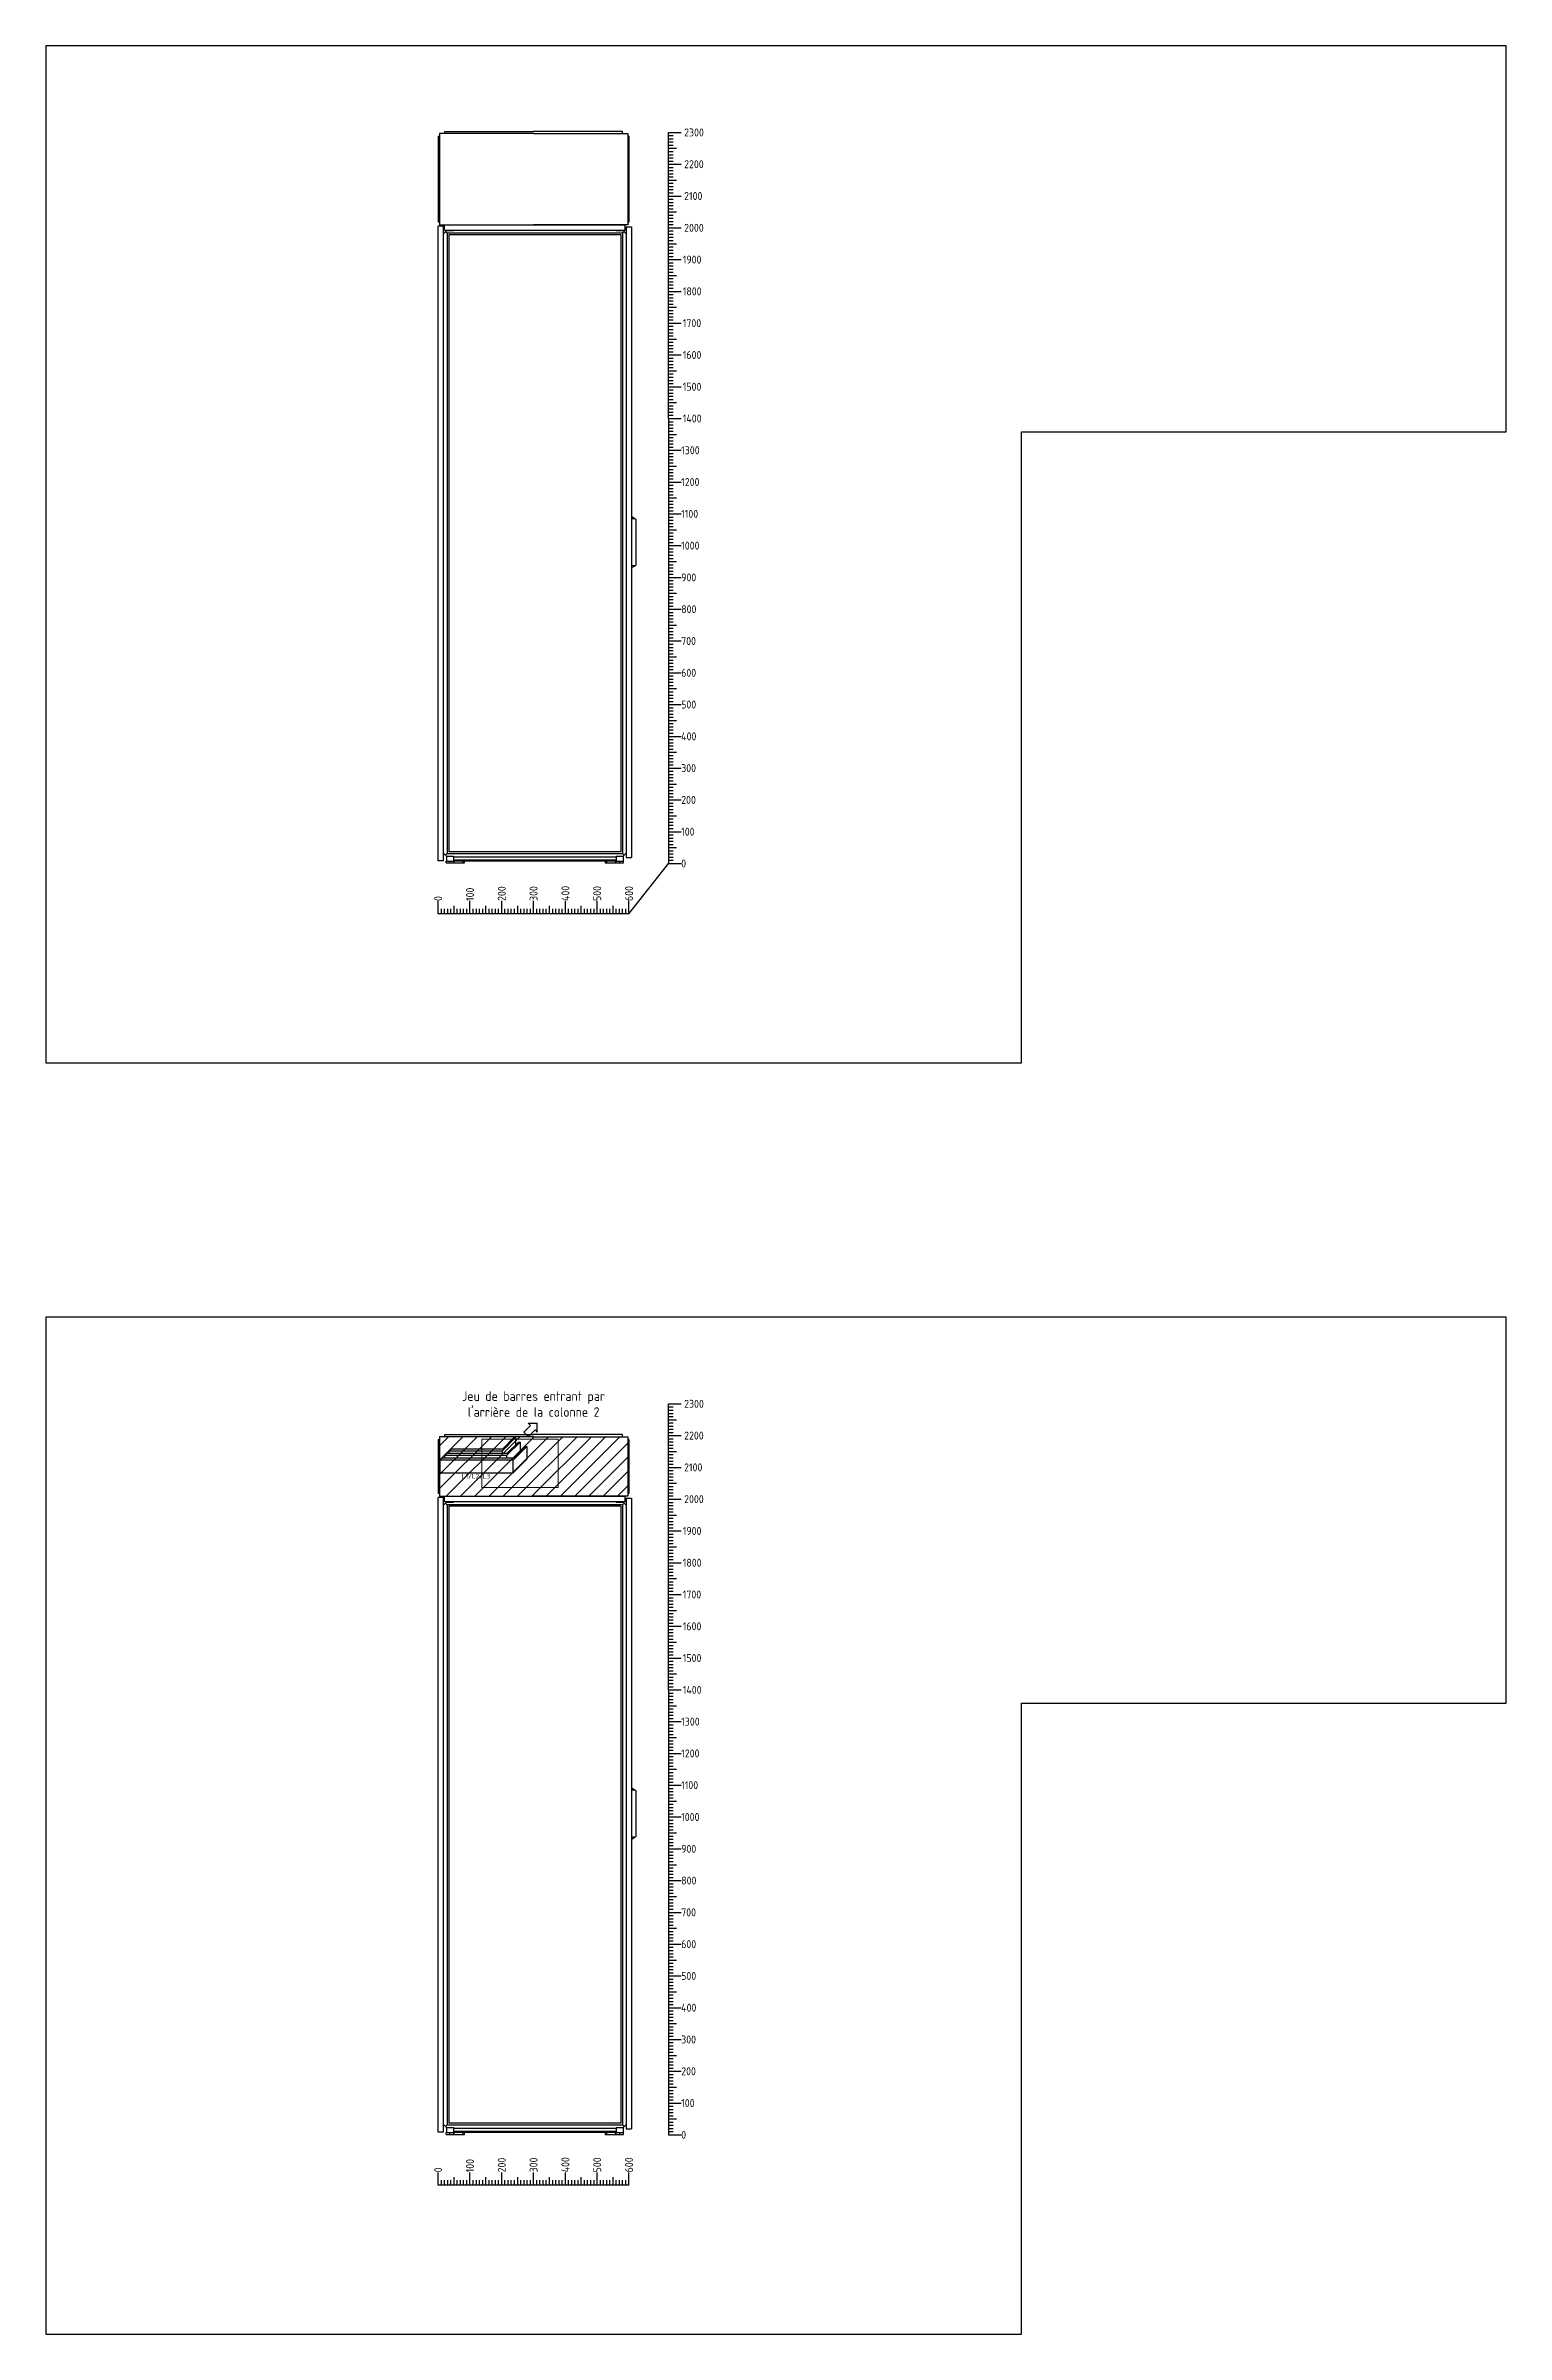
# Model space of a CAD drawing. Header units: millimetres. Extents: x 0 to 69574, y -5 to 41746.
# Drawn here: x 50437 to 55029, y 6140 to 13340 of the extents above; entities that cross this region are included whole.
import ezdxf
from ezdxf.enums import TextEntityAlignment as Align

# ---------------------------------------------------------------- set-up
doc = ezdxf.new("R2010")
doc.units = ezdxf.units.MM
doc.set_wipeout_variables(frame=1)
doc.layers.add('! NO PLOT !', color=7, linetype='Continuous', true_color=0xff75dd, plot=False)
doc.layers.add('000-PI-Oprema', color=30, linetype='Continuous', lineweight=5)
for name, color, linetype in [('000-PI-ORMAR', 2, 'Continuous'), ('000-PI_TEXT', 7, 'Continuous'), ('004-PI-DIN Šina', 3, 'Continuous')]:
    doc.layers.add(name, color=color, linetype=linetype)
doc.styles.add('PI0', font='isocpeur.ttf', dxfattribs={"width": 0.9})

msp = doc.modelspace()

# ---------------------------------------------------------------- texts
at = {"color": 7, "style": 'PI0', "width": 0.9}
for s, p in [('0', (51670.719, 10648.904)), ('100', (51770.719, 10648.904)), ('200', (51870.719, 10648.904)), ('300', (51970.719, 10648.904)), ('400', (52070.719, 10648.904)), ('500', (52170.719, 10648.904)), ('600', (52270.719, 10648.904)), ('0', (51670.719, 6648.904)), ('100', (51770.719, 6648.904)), ('200', (51870.719, 6648.904)), ('300', (51970.719, 6648.904)), ('400', (52070.719, 6648.904)), ('500', (52170.719, 6648.904)), ('600', (52270.719, 6648.904))]:
    msp.add_text(s, height=25, rotation=90, dxfattribs=at).set_placement(p, align=Align.MIDDLE_LEFT)
at = {"insert": (51970.719, 9066.007), "char_height": 30, "width": 575.65781, "attachment_point": 5, "style": 'PI0'}
msp.add_mtext("Jeu de barres entrant par l'arrière de la colonne 2", dxfattribs=at)

# ---------------------------------------------------------------- blocks, each defined once
blk = doc.blocks.new('skala_2300')
for p, q in [((0, 1400), (0, 2300)), ((0, 2300), (40, 2300)), ((0, 2290), (15, 2290)), ((0, 2280), (15, 2280)), ((0, 2270), (15, 2270)), ((0, 2260), (15, 2260)), ((0, 2250), (25, 2250)), ((0, 2240), (15, 2240)), ((0, 2230), (15, 2230)), ((0, 2220), (15, 2220)), ((0, 2210), (15, 2210)), ((0, 2200), (40, 2200)), ((0, 2190), (15, 2190)), ((0, 2180), (15, 2180)), ((0, 2170), (15, 2170)), ((0, 2160), (15, 2160)), ((0, 2150), (25, 2150)), ((0, 2140), (15, 2140)), ((0, 2130), (15, 2130)), ((0, 2120), (15, 2120)), ((0, 2110), (15, 2110)), ((0, 2100), (40, 2100)), ((0, 2090), (15, 2090)), ((0, 2080), (15, 2080)), ((0, 2070), (15, 2070)), ((0, 2060), (15, 2060)), ((0, 2050), (25, 2050)), ((0, 2040), (15, 2040)), ((0, 2030), (15, 2030)), ((0, 2020), (15, 2020)), ((0, 2010), (15, 2010)), ((0, 2000), (40, 2000)), ((0, 2000), (40, 2000)), ((0, 1990), (15, 1990)), ((0, 1980), (15, 1980)), ((0, 1970), (15, 1970)), ((0, 1960), (15, 1960)), ((0, 1950), (25, 1950)), ((0, 1940), (15, 1940)), ((0, 1930), (15, 1930)), ((0, 1920), (15, 1920)), ((0, 1910), (15, 1910)), ((0, 1900), (40, 1900)), ((0, 1890), (15, 1890)), ((0, 1880), (15, 1880)), ((0, 1870), (15, 1870)), ((0, 1860), (15, 1860)), ((0, 1850), (25, 1850)), ((0, 1840), (15, 1840)), ((0, 1830), (15, 1830)), ((0, 1820), (15, 1820)), ((0, 1810), (15, 1810)), ((0, 1800), (40, 1800)), ((0, 1790), (15, 1790)), ((0, 1780), (15, 1780)), ((0, 1770), (15, 1770)), ((0, 1760), (15, 1760)), ((0, 1750), (25, 1750)), ((0, 1740), (15, 1740)), ((0, 1730), (15, 1730)), ((0, 1720), (15, 1720)), ((0, 1710), (15, 1710)), ((0, 1700), (40, 1700)), ((0, 1690), (15, 1690)), ((0, 1680), (15, 1680)), ((0, 1670), (15, 1670)), ((0, 1660), (15, 1660)), ((0, 1650), (25, 1650)), ((0, 1640), (15, 1640)), ((0, 1630), (15, 1630)), ((0, 1620), (15, 1620)), ((0, 1610), (15, 1610)), ((0, 1600), (40, 1600)), ((0, 1590), (15, 1590)), ((0, 1580), (15, 1580)), ((0, 1570), (15, 1570)), ((0, 1560), (15, 1560)), ((0, 1550), (25, 1550)), ((0, 1540), (15, 1540)), ((0, 1530), (15, 1530)), ((0, 1520), (15, 1520)), ((0, 1510), (15, 1510)), ((0, 1500), (40, 1500)), ((0, 1490), (15, 1490)), ((0, 1480), (15, 1480)), ((0, 1470), (15, 1470)), ((0, 1460), (15, 1460)), ((0, 1450), (25, 1450)), ((0, 1440), (15, 1440)), ((0, 1430), (15, 1430)), ((0, 1420), (15, 1420)), ((0, 1410), (15, 1410)), ((0, 1400), (40, 1400)), ((0, 1400), (0, 540)), ((0, 1400), (40, 1400)), ((0, 1390), (15, 1390)), ((0, 1380), (15, 1380)), ((0, 1370), (15, 1370)), ((0, 1360), (15, 1360)), ((0, 1350), (25, 1350)), ((0, 1340), (15, 1340)), ((0, 1330), (15, 1330)), ((0, 1320), (15, 1320)), ((0, 1310), (15, 1310)), ((0, 1300), (40, 1300)), ((0, 1290), (15, 1290)), ((0, 1280), (15, 1280)), ((0, 1270), (15, 1270)), ((0, 1260), (15, 1260)), ((0, 1250), (25, 1250)), ((0, 1240), (15, 1240)), ((0, 1230), (15, 1230)), ((0, 1220), (15, 1220)), ((0, 1210), (15, 1210)), ((0, 1200), (40, 1200)), ((0, 1200), (40, 1200)), ((0, 1200), (40, 1200)), ((0, 1190), (15, 1190)), ((0, 1180), (15, 1180)), ((0, 1170), (15, 1170)), ((0, 1160), (15, 1160)), ((0, 1150), (25, 1150)), ((0, 1140), (15, 1140)), ((0, 1130), (15, 1130)), ((0, 1120), (15, 1120)), ((0, 1110), (15, 1110)), ((0, 1100), (40, 1100)), ((0, 1090), (15, 1090)), ((0, 1080), (15, 1080)), ((0, 1070), (15, 1070)), ((0, 1060), (15, 1060)), ((0, 1050), (25, 1050)), ((0, 1040), (15, 1040)), ((0, 1030), (15, 1030)), ((0, 1020), (15, 1020)), ((0, 1010), (15, 1010)), ((0, 1000), (40, 1000)), ((0, 1000), (40, 1000)), ((0, 1000), (40, 1000)), ((0, 1000), (40, 1000)), ((0, 990), (15, 990)), ((0, 980), (15, 980)), ((0, 970), (15, 970)), ((0, 960), (15, 960)), ((0, 950), (25, 950)), ((0, 940), (15, 940)), ((0, 930), (15, 930)), ((0, 920), (15, 920)), ((0, 910), (15, 910)), ((0, 900), (40, 900)), ((0, 890), (15, 890)), ((0, 880), (15, 880)), ((0, 870), (15, 870)), ((0, 860), (15, 860)), ((0, 850), (25, 850)), ((0, 840), (15, 840)), ((0, 830), (15, 830)), ((0, 820), (15, 820)), ((0, 810), (15, 810)), ((0, 800), (40, 800)), ((0, 800), (40, 800)), ((0, 800), (40, 800)), ((0, 800), (40, 800)), ((0, 800), (40, 800)), ((0, 790), (15, 790)), ((0, 780), (15, 780)), ((0, 770), (15, 770)), ((0, 760), (15, 760)), ((0, 750), (25, 750)), ((0, 740), (15, 740)), ((0, 730), (15, 730)), ((0, 720), (15, 720)), ((0, 710), (15, 710)), ((0, 700), (40, 700)), ((0, 690), (15, 690)), ((0, 680), (15, 680)), ((0, 670), (15, 670)), ((0, 660), (15, 660)), ((0, 650), (25, 650)), ((0, 640), (15, 640)), ((0, 630), (15, 630)), ((0, 620), (15, 620)), ((0, 610), (15, 610)), ((0, 600), (40, 600)), ((0, 600), (40, 600)), ((0, 600), (40, 600)), ((0, 600), (40, 600)), ((0, 600), (40, 600)), ((0, 600), (40, 600)), ((0, 590), (15, 590)), ((0, 580), (15, 580)), ((0, 570), (15, 570)), ((0, 560), (15, 560)), ((0, 550), (25, 550)), ((0, 540), (0, 0)), ((0, 540), (15, 540)), ((0, 530), (15, 530)), ((0, 520), (15, 520)), ((0, 510), (15, 510)), ((0, 500), (40, 500)), ((0, 490), (15, 490)), ((0, 480), (15, 480)), ((0, 470), (15, 470)), ((0, 460), (15, 460)), ((0, 450), (25, 450)), ((0, 440), (15, 440)), ((0, 430), (15, 430)), ((0, 420), (15, 420)), ((0, 410), (15, 410)), ((0, 400), (40, 400)), ((0, 400), (40, 400)), ((0, 400), (40, 400)), ((0, 400), (40, 400)), ((0, 400), (40, 400)), ((0, 400), (40, 400)), ((0, 400), (40, 400)), ((0, 390), (15, 390)), ((0, 380), (15, 380)), ((0, 370), (15, 370)), ((0, 360), (15, 360)), ((0, 350), (25, 350)), ((0, 340), (15, 340)), ((0, 330), (15, 330)), ((0, 320), (15, 320)), ((0, 310), (15, 310)), ((0, 300), (40, 300)), ((0, 290), (15, 290)), ((0, 280), (15, 280)), ((0, 270), (15, 270)), ((0, 260), (15, 260)), ((0, 250), (25, 250)), ((0, 240), (15, 240)), ((0, 230), (15, 230)), ((0, 220), (15, 220)), ((0, 210), (15, 210)), ((0, 200), (40, 200)), ((0, 200), (40, 200)), ((0, 200), (40, 200)), ((0, 200), (40, 200)), ((0, 200), (40, 200)), ((0, 200), (40, 200)), ((0, 200), (40, 200)), ((0, 200), (40, 200)), ((0, 190), (15, 190)), ((0, 180), (15, 180)), ((0, 170), (15, 170)), ((0, 160), (15, 160)), ((0, 150), (25, 150)), ((0, 140), (15, 140)), ((0, 130), (15, 130)), ((0, 120), (15, 120)), ((0, 110), (15, 110)), ((0, 100), (40, 100)), ((0, 90), (15, 90)), ((0, 80), (15, 80)), ((0, 70), (15, 70)), ((0, 60), (15, 60)), ((0, 50), (25, 50)), ((0, 40), (15, 40)), ((0, 30), (15, 30)), ((0, 20), (15, 20)), ((0, 10), (15, 10)), ((0, 0), (40, 0))]:
    blk.add_line(p, q)
at = {"style": 'PI0', "width": 0.9}
for s, p in [('2300', (49.2, 2300)), ('2200', (49.2, 2200)), ('2100', (49.2, 2100)), ('2000', (49.2, 2000)), ('1900', (45, 1900)), ('1800', (45, 1800)), ('1700', (45, 1700)), ('1600', (45, 1600)), ('1500', (45, 1500)), ('1400', (45, 1400)), ('1300', (40, 1300)), ('1200', (40, 1200)), ('1100', (40, 1100)), ('1000', (40, 1000)), ('900', (40, 900)), ('800', (40, 800)), ('700', (40, 700)), ('600', (40, 600)), ('500', (40, 500)), ('400', (40, 400)), ('300', (40, 300)), ('200', (40, 200)), ('100', (40, 100)), ('0', (40, 0))]:
    blk.add_text(s, height=25, dxfattribs=at).set_placement(p, align=Align.MIDDLE_LEFT)
blk = doc.blocks.new('Ormar_lijevi_bok_maska')
at = {"layer": '000-PI-ORMAR'}
for p, q in [((75253.7, 28392.8), (75253.7, 30389.8)), ((75270.7, 30389.8), (75253.7, 30389.8)), ((75270.7, 28392.8), (75270.7, 30389.8)), ((75274, 30393.8), (75841.5, 30393.8)), ((75274, 30376.8), (75274, 30393.8)), ((75841.5, 30376.8), (75841.5, 30393.8)), ((75844.7, 30387.3), (75861.7, 30387.3)), ((75844.7, 30387.3), (75844.7, 28402.8)), ((75861.7, 30387.3), (75861.7, 28402.8)), ((75280.2, 30375.2), (75270.7, 30365.7)), ((75274, 30376.8), (75841.5, 30376.8)), ((75282.2, 30366.8), (75277, 30372)), ((75280.2, 30375.2), (75280.2, 30376.8)), ((75280.2, 30375.2), (75302.2, 30375.2)), ((75282.2, 30366.8), (75282.2, 28415.8)), ((75833.2, 30366.8), (75282.2, 30366.8)), ((75287.2, 30361.8), (75287.2, 28420.8)), ((75828.2, 30361.8), (75287.2, 30361.8)), ((75302.2, 30375.2), (75302.2, 30376.8)), ((75813.2, 30375.2), (75813.2, 30376.8)), ((75813.2, 30375.2), (75835.2, 30375.2)), ((75828.2, 30361.8), (75828.2, 28420.8)), ((75838.4, 30372), (75833.2, 30366.8)), ((75833.2, 30366.8), (75833.2, 28415.8)), ((75835.2, 30375.2), (75835.2, 30376.8)), ((75844.7, 30365.7), (75835.2, 30375.2)), ((75863.7, 29474), (75861.7, 29474)), ((75862.7, 29468.6), (75861.7, 29468.6)), ((75872.4, 29468.8), (75862.7, 29468.6)), ((75862.7, 29322), (75862.7, 29468.6)), ((75872.4, 29468.8), (75863.7, 29474)), ((75876.7, 29465.8), (75872.4, 29468.8)), ((75876.7, 29324), (75876.7, 29465.8)), ((75861.7, 29322), (75862.7, 29322)), ((75863.7, 29316), (75861.7, 29316)), ((75862.7, 29322), (75873.6, 29321.8)), ((75873.6, 29321.8), (75876.7, 29324)), ((75270.7, 28392.8), (75253.7, 28392.8)), ((75270.7, 28415.8), (75271.8, 28415.8)), ((75280.2, 28407.4), (75271.8, 28415.8)), ((75277, 28410.6), (75282.2, 28415.8)), ((75278.8, 28391.8), (75280.2, 28391.8)), ((75278.8, 28385.8), (75278.8, 28391.8)), ((75278.8, 28385.8), (75336.4, 28385.8)), ((75280.2, 28407.4), (75280.2, 28391.8)), ((75280.2, 28407.4), (75302.2, 28407.4)), ((75280.2, 28391.8), (75284.5, 28391.8)), ((75282.2, 28415.8), (75833.2, 28415.8)), ((75284.5, 28391.8), (75306.6, 28391.8)), ((75828.2, 28420.8), (75287.2, 28420.8)), ((75290, 28385.8), (75290, 28391.8)), ((75302.2, 28407.4), (75302.2, 28391.8)), ((75813.2, 28403.8), (75302.2, 28403.8)), ((75813.2, 28394.5), (75302.2, 28394.5)), ((75303.2, 28385.8), (75303.2, 28391.8)), ((75808.9, 28391.8), (75306.6, 28391.8)), ((75320.2, 28397), (75320.2, 28391.5)), ((75331.5, 28385.8), (75331.5, 28391.8)), ((75336.4, 28385.8), (75336.4, 28391.8)), ((75779, 28391.8), (75779, 28385.8)), ((75779, 28385.8), (75836.7, 28385.8)), ((75784, 28385.8), (75784, 28391.8)), ((75795.2, 28397), (75795.2, 28391.5)), ((75808.9, 28391.8), (75831, 28391.8)), ((75812.3, 28385.8), (75812.3, 28391.8)), ((75813.2, 28407.4), (75813.2, 28391.8)), ((75813.2, 28407.4), (75835.2, 28407.4)), ((75825.4, 28385.8), (75825.4, 28391.8)), ((75831, 28391.8), (75835.2, 28391.8)), ((75833.2, 28415.8), (75838.4, 28410.6)), ((75843.6, 28415.8), (75835.2, 28407.4)), ((75835.2, 28407.4), (75835.2, 28391.8)), ((75835.2, 28391.8), (75836.7, 28391.8)), ((75836.7, 28385.8), (75836.7, 28391.8)), ((75843.6, 28415.8), (75844.7, 28415.8)), ((75844.7, 28402.8), (75861.7, 28402.8))]:
    blk.add_line(p, q, dxfattribs=at)
blk.add_lwpolyline([(75863.7, 29316), (75868.6, 29318.6), (75873.6, 29321.8)], dxfattribs=at)

# ---------------------------------------------------------------- linework, layer by layer
at = {"layer": '! NO PLOT !', "ltscale": 0.25}
msp.add_line((52270.719, 10608.904), (52395.707, 10767.973), dxfattribs=at)
at = {"color": 7}
for p, q in [((51670.719, 10608.904), (51670.719, 10648.904)), ((52270.719, 10608.904), (51670.719, 10608.904)), ((51680.719, 10608.904), (51680.719, 10623.904)), ((51690.719, 10608.904), (51690.719, 10623.904)), ((51700.719, 10608.904), (51700.719, 10623.904)), ((51710.719, 10608.904), (51710.719, 10623.904)), ((51720.719, 10608.904), (51720.719, 10633.904)), ((51730.719, 10608.904), (51730.719, 10623.904)), ((51740.719, 10608.904), (51740.719, 10623.904)), ((51750.719, 10608.904), (51750.719, 10623.904)), ((51760.719, 10608.904), (51760.719, 10623.904)), ((51770.719, 10608.904), (51770.719, 10648.904)), ((51780.719, 10608.904), (51780.719, 10623.904)), ((51790.719, 10608.904), (51790.719, 10623.904)), ((51800.719, 10608.904), (51800.719, 10623.904)), ((51810.719, 10608.904), (51810.719, 10623.904)), ((51820.719, 10608.904), (51820.719, 10633.904)), ((51830.719, 10608.904), (51830.719, 10623.904)), ((51840.719, 10608.904), (51840.719, 10623.904)), ((51850.719, 10608.904), (51850.719, 10623.904)), ((51860.719, 10608.904), (51860.719, 10623.904)), ((51870.719, 10608.904), (51870.719, 10648.904)), ((51870.719, 10608.904), (51870.719, 10648.904)), ((51870.719, 10608.904), (51870.719, 10648.904)), ((51870.719, 10608.904), (51870.719, 10648.904)), ((51870.719, 10608.904), (51870.719, 10648.904)), ((51870.719, 10608.904), (51870.719, 10648.904)), ((51870.719, 10608.904), (51870.719, 10648.904)), ((51870.719, 10608.904), (51870.719, 10648.904)), ((51880.719, 10608.904), (51880.719, 10623.904)), ((51890.719, 10608.904), (51890.719, 10623.904)), ((51900.719, 10608.904), (51900.719, 10623.904)), ((51910.719, 10608.904), (51910.719, 10623.904)), ((51920.719, 10608.904), (51920.719, 10633.904)), ((51930.719, 10608.904), (51930.719, 10623.904)), ((51940.719, 10608.904), (51940.719, 10623.904)), ((51950.719, 10608.904), (51950.719, 10623.904)), ((51960.719, 10608.904), (51960.719, 10623.904)), ((51970.719, 10608.904), (51970.719, 10648.904)), ((51980.719, 10608.904), (51980.719, 10623.904)), ((51990.719, 10608.904), (51990.719, 10623.904)), ((52000.719, 10608.904), (52000.719, 10623.904)), ((52010.719, 10608.904), (52010.719, 10623.904)), ((52020.719, 10608.904), (52020.719, 10633.904)), ((52030.719, 10608.904), (52030.719, 10623.904)), ((52040.719, 10608.904), (52040.719, 10623.904)), ((52050.719, 10608.904), (52050.719, 10623.904)), ((52060.719, 10608.904), (52060.719, 10623.904)), ((52070.719, 10608.904), (52070.719, 10648.904)), ((52070.719, 10608.904), (52070.719, 10648.904)), ((52070.719, 10608.904), (52070.719, 10648.904)), ((52070.719, 10608.904), (52070.719, 10648.904)), ((52070.719, 10608.904), (52070.719, 10648.904)), ((52070.719, 10608.904), (52070.719, 10648.904)), ((52070.719, 10608.904), (52070.719, 10648.904)), ((52080.719, 10608.904), (52080.719, 10623.904)), ((52090.719, 10608.904), (52090.719, 10623.904)), ((52100.719, 10608.904), (52100.719, 10623.904)), ((52110.719, 10608.904), (52110.719, 10623.904)), ((52120.719, 10608.904), (52120.719, 10633.904)), ((52130.719, 10608.904), (52130.719, 10623.904)), ((52140.719, 10608.904), (52140.719, 10623.904)), ((52150.719, 10608.904), (52150.719, 10623.904)), ((52160.719, 10608.904), (52160.719, 10623.904)), ((52170.719, 10608.904), (52170.719, 10648.904)), ((52180.719, 10608.904), (52180.719, 10623.904)), ((52190.719, 10608.904), (52190.719, 10623.904)), ((52200.719, 10608.904), (52200.719, 10623.904)), ((52210.719, 10608.904), (52210.719, 10623.904)), ((52220.719, 10608.904), (52220.719, 10633.904)), ((52230.719, 10608.904), (52230.719, 10623.904)), ((52240.719, 10608.904), (52240.719, 10623.904)), ((52250.719, 10608.904), (52250.719, 10623.904)), ((52260.719, 10608.904), (52260.719, 10623.904)), ((52270.719, 10608.904), (52270.719, 10648.904)), ((52270.719, 10608.904), (52270.719, 10648.904)), ((52270.719, 10608.904), (52270.719, 10648.904)), ((52270.719, 10608.904), (52270.719, 10648.904)), ((52270.719, 10608.904), (52270.719, 10648.904)), ((52270.719, 10608.904), (52270.719, 10648.904)), ((51670.719, 6608.904), (51670.719, 6648.904)), ((51720.719, 6608.904), (51720.719, 6633.904)), ((51770.719, 6608.904), (51770.719, 6648.904)), ((51820.719, 6608.904), (51820.719, 6633.904)), ((51870.719, 6608.904), (51870.719, 6648.904)), ((51870.719, 6608.904), (51870.719, 6648.904)), ((51870.719, 6608.904), (51870.719, 6648.904)), ((51870.719, 6608.904), (51870.719, 6648.904)), ((51870.719, 6608.904), (51870.719, 6648.904)), ((51870.719, 6608.904), (51870.719, 6648.904)), ((51870.719, 6608.904), (51870.719, 6648.904)), ((51870.719, 6608.904), (51870.719, 6648.904)), ((51920.719, 6608.904), (51920.719, 6633.904)), ((51970.719, 6608.904), (51970.719, 6648.904)), ((52020.719, 6608.904), (52020.719, 6633.904)), ((52070.719, 6608.904), (52070.719, 6648.904)), ((52070.719, 6608.904), (52070.719, 6648.904)), ((52070.719, 6608.904), (52070.719, 6648.904)), ((52070.719, 6608.904), (52070.719, 6648.904)), ((52070.719, 6608.904), (52070.719, 6648.904)), ((52070.719, 6608.904), (52070.719, 6648.904)), ((52070.719, 6608.904), (52070.719, 6648.904)), ((52120.719, 6608.904), (52120.719, 6633.904)), ((52170.719, 6608.904), (52170.719, 6648.904)), ((52220.719, 6608.904), (52220.719, 6633.904)), ((52270.719, 6608.904), (52270.719, 6648.904)), ((52270.719, 6608.904), (52270.719, 6648.904)), ((52270.719, 6608.904), (52270.719, 6648.904)), ((52270.719, 6608.904), (52270.719, 6648.904)), ((52270.719, 6608.904), (52270.719, 6648.904)), ((52270.719, 6608.904), (52270.719, 6648.904)), ((52270.719, 6608.904), (51670.719, 6608.904)), ((51680.719, 6608.904), (51680.719, 6623.904)), ((51690.719, 6608.904), (51690.719, 6623.904)), ((51700.719, 6608.904), (51700.719, 6623.904)), ((51710.719, 6608.904), (51710.719, 6623.904)), ((51730.719, 6608.904), (51730.719, 6623.904)), ((51740.719, 6608.904), (51740.719, 6623.904)), ((51750.719, 6608.904), (51750.719, 6623.904)), ((51760.719, 6608.904), (51760.719, 6623.904)), ((51780.719, 6608.904), (51780.719, 6623.904)), ((51790.719, 6608.904), (51790.719, 6623.904)), ((51800.719, 6608.904), (51800.719, 6623.904)), ((51810.719, 6608.904), (51810.719, 6623.904)), ((51830.719, 6608.904), (51830.719, 6623.904)), ((51840.719, 6608.904), (51840.719, 6623.904)), ((51850.719, 6608.904), (51850.719, 6623.904)), ((51860.719, 6608.904), (51860.719, 6623.904)), ((51880.719, 6608.904), (51880.719, 6623.904)), ((51890.719, 6608.904), (51890.719, 6623.904)), ((51900.719, 6608.904), (51900.719, 6623.904)), ((51910.719, 6608.904), (51910.719, 6623.904)), ((51930.719, 6608.904), (51930.719, 6623.904)), ((51940.719, 6608.904), (51940.719, 6623.904)), ((51950.719, 6608.904), (51950.719, 6623.904)), ((51960.719, 6608.904), (51960.719, 6623.904)), ((51980.719, 6608.904), (51980.719, 6623.904)), ((51990.719, 6608.904), (51990.719, 6623.904)), ((52000.719, 6608.904), (52000.719, 6623.904)), ((52010.719, 6608.904), (52010.719, 6623.904)), ((52030.719, 6608.904), (52030.719, 6623.904)), ((52040.719, 6608.904), (52040.719, 6623.904)), ((52050.719, 6608.904), (52050.719, 6623.904)), ((52060.719, 6608.904), (52060.719, 6623.904)), ((52080.719, 6608.904), (52080.719, 6623.904)), ((52090.719, 6608.904), (52090.719, 6623.904)), ((52100.719, 6608.904), (52100.719, 6623.904)), ((52110.719, 6608.904), (52110.719, 6623.904)), ((52130.719, 6608.904), (52130.719, 6623.904)), ((52140.719, 6608.904), (52140.719, 6623.904)), ((52150.719, 6608.904), (52150.719, 6623.904)), ((52160.719, 6608.904), (52160.719, 6623.904)), ((52180.719, 6608.904), (52180.719, 6623.904)), ((52190.719, 6608.904), (52190.719, 6623.904)), ((52200.719, 6608.904), (52200.719, 6623.904)), ((52210.719, 6608.904), (52210.719, 6623.904)), ((52230.719, 6608.904), (52230.719, 6623.904)), ((52240.719, 6608.904), (52240.719, 6623.904)), ((52250.719, 6608.904), (52250.719, 6623.904)), ((52260.719, 6608.904), (52260.719, 6623.904))]:
    msp.add_line(p, q, dxfattribs=at)
at = {"layer": '000-PI_TEXT', "ltscale": 0.25}
msp.add_line((51954.038, 9005.772), (51982.322, 9005.772), dxfattribs=at)

# ---------------------------------------------------------------- block references
for p in [(52394.867, 10766.904), (52394.867, 6766.904)]:
    msp.add_blockref('skala_2300', p)

msp.set_redraw_order([(e.dxf.handle, doc.entitydb.next_handle()) for e in msp.query("TEXT MTEXT ATTDEF DIMENSION ARC_DIMENSION")])  # texts and dimensions are drawn at this point

# ---------------------------------------------------------------- wipeouts: each hides what was drawn before it
for points in [[(51674.469, 13063.473), (52266.969, 13063.473), (52266.969, 12776.473), (51674.469, 12776.473)], [(51674.469, 8963.473), (52266.969, 8963.473), (52266.969, 8776.473), (51674.469, 8776.473)]]:
    msp.add_wipeout(points)

# ---------------------------------------------------------------- next in the draw order: hatches: boundary and pattern name
at = {"layer": '000-PI-Oprema', "ltscale": 0.25, "transparency": 33554508}
h = msp.add_hatch(dxfattribs=at)
h.set_pattern_fill('ANSI31', color=256, scale=10)
h.set_pattern_definition([(45, (5722.867, -32661.56), (-22.45064, 22.45064), [])])
h.paths.add_polyline_path([(52266.969, 8963.473), (51674.469, 8963.473), (51674.469, 8776.473), (52266.969, 8776.473)])

# ---------------------------------------------------------------- next in the draw order: linework, layer by layer
at = {"layer": '! NO PLOT !', "ltscale": 0.25}
for points in [[(50436.946, 13339.576), (50436.946, 10139.576), (53504.493, 10139.576), (53504.493, 12124.741), (55028.946, 12124.741), (55028.946, 13339.576), (50436.946, 13339.576)], [(50436.946, 9339.576), (50436.946, 6139.576), (53504.493, 6139.576), (53504.493, 8124.741), (55028.946, 8124.741), (55028.946, 9339.576), (50436.946, 9339.576)]]:
    msp.add_lwpolyline(points, dxfattribs=at)
at = {"layer": '000-PI-Oprema', "ltscale": 0.01}
for points in [[(51674.469, 8907.161), (51674.469, 8963.473), (52266.969, 8963.473), (52266.969, 8907.161)], [(52266.969, 8907.161), (52266.969, 8776.473), (51674.469, 8776.473), (51674.469, 8907.161)]]:
    msp.add_lwpolyline(points, dxfattribs=at)
at = {"layer": '000-PI-Oprema', "ltscale": 0.25}
msp.add_lwpolyline([(51808.398, 8955.996), (52047.967, 8955.996), (52047.967, 8803.883), (51808.398, 8803.883)], close=True, dxfattribs=at)
at = {"layer": '000-PI-ORMAR'}
for p, q in [((51670.719, 13053.473), (51674.469, 13053.473)), ((51670.719, 13053.473), (51670.719, 12786.473)), ((51670.969, 13054.973), (51674.469, 13054.973)), ((51670.969, 13054.973), (51670.969, 13053.473)), ((51673.469, 13053.473), (51673.469, 13054.973)), ((51674.469, 13063.473), (51674.469, 12776.473)), ((51970.719, 13063.473), (51674.469, 13063.473)), ((51691.469, 13069.973), (51714.969, 13069.973)), ((51691.469, 13069.473), (51691.469, 13069.973)), ((51691.469, 13063.473), (51691.469, 13069.473)), ((51714.969, 13069.973), (51970.719, 13069.973)), ((52226.469, 13069.973), (51970.719, 13069.973)), ((51970.719, 13063.473), (52266.969, 13063.473)), ((52249.969, 13069.973), (52226.469, 13069.973)), ((52249.969, 13069.473), (52249.969, 13069.973)), ((52249.969, 13063.473), (52249.969, 13069.473)), ((52266.969, 13063.473), (52266.969, 12776.473)), ((52270.469, 13054.973), (52266.969, 13054.973)), ((52270.719, 13053.473), (52266.969, 13053.473)), ((52267.969, 13053.473), (52267.969, 13054.973)), ((52270.469, 13054.973), (52270.469, 13053.473)), ((52270.719, 13053.473), (52270.719, 12786.473)), ((51670.719, 12786.473), (51674.469, 12786.473)), ((51670.969, 12786.473), (51670.969, 12784.973)), ((51674.469, 12784.973), (51670.969, 12784.973)), ((51673.469, 12786.473), (51673.469, 12784.973)), ((51674.469, 12776.473), (51970.719, 12776.473)), ((52266.969, 12776.473), (51970.719, 12776.473)), ((52270.719, 12786.473), (52266.969, 12786.473)), ((52266.969, 12784.973), (52270.469, 12784.973)), ((52267.969, 12786.473), (52267.969, 12784.973)), ((52270.469, 12786.473), (52270.469, 12784.973)), ((51670.719, 8953.473), (51674.469, 8953.473)), ((51670.719, 8953.473), (51670.719, 8907.161)), ((51670.969, 8954.973), (51674.469, 8954.973)), ((51670.969, 8954.973), (51670.969, 8953.473)), ((51673.469, 8953.473), (51673.469, 8954.973)), ((51674.469, 8963.473), (51674.469, 8907.161)), ((51970.719, 8963.473), (51674.469, 8963.473)), ((51691.469, 8969.973), (51714.969, 8969.973)), ((51691.469, 8969.473), (51691.469, 8969.973)), ((51691.469, 8963.473), (51691.469, 8969.473)), ((51714.969, 8969.973), (51970.719, 8969.973)), ((52226.469, 8969.973), (51970.719, 8969.973)), ((51970.719, 8963.473), (52266.969, 8963.473)), ((52249.969, 8969.973), (52226.469, 8969.973)), ((52249.969, 8969.473), (52249.969, 8969.973)), ((52249.969, 8963.473), (52249.969, 8969.473)), ((52266.969, 8963.473), (52266.969, 8907.161)), ((52270.469, 8954.973), (52266.969, 8954.973)), ((52270.719, 8953.473), (52266.969, 8953.473)), ((52267.969, 8953.473), (52267.969, 8954.973)), ((52270.469, 8954.973), (52270.469, 8953.473)), ((52270.719, 8953.473), (52270.719, 8907.161)), ((51670.719, 8907.161), (51670.719, 8786.473)), ((51674.469, 8907.161), (51674.469, 8776.473)), ((52266.969, 8907.161), (52266.969, 8776.473)), ((52270.719, 8907.161), (52270.719, 8786.473)), ((51670.719, 8786.473), (51674.469, 8786.473)), ((51670.969, 8786.473), (51670.969, 8784.973)), ((51674.469, 8784.973), (51670.969, 8784.973)), ((51673.469, 8786.473), (51673.469, 8784.973)), ((52270.719, 8786.473), (52266.969, 8786.473)), ((52266.969, 8784.973), (52270.469, 8784.973)), ((52267.969, 8786.473), (52267.969, 8784.973)), ((52270.469, 8786.473), (52270.469, 8784.973)), ((51674.469, 8776.473), (51970.719, 8776.473)), ((52266.969, 8776.473), (51970.719, 8776.473))]:
    msp.add_line(p, q, dxfattribs=at)
at = {"layer": '000-PI_TEXT', "ltscale": 0.25}
for p, q in [((51961.109, 8998.701), (51954.038, 9005.772)), ((51982.322, 8977.488), (51982.322, 9005.772)), ((51939.896, 8977.488), (51961.109, 8998.701)), ((51946.967, 8970.417), (51939.896, 8977.488)), ((51946.967, 8970.417), (51954.038, 8963.346)), ((51954.038, 8963.346), (51975.251, 8984.559)), ((51975.251, 8984.559), (51982.322, 8977.488))]:
    msp.add_line(p, q, dxfattribs=at)
at = {"layer": '004-PI-DIN Šina', "ltscale": 0.25}
for p, q in [((51871.614, 8918.257), (51914.04, 8960.683)), ((51873.685, 8925.328), (51909.04, 8960.683)), ((51885.756, 8904.115), (51928.183, 8946.541)), ((51887.827, 8911.186), (51923.183, 8946.541)), ((51906.969, 8889.973), (51949.396, 8932.399)), ((51909.04, 8960.683), (51914.04, 8960.683)), ((51909.04, 8897.044), (51944.396, 8932.399)), ((51914.04, 8960.683), (51914.04, 8937.399)), ((51923.183, 8946.541), (51928.183, 8946.541)), ((51928.183, 8946.541), (51928.183, 8916.186)), ((51944.396, 8932.399), (51949.396, 8932.399)), ((51949.396, 8932.399), (51949.396, 8892.399)), ((51677.469, 8889.973), (51684.54, 8897.044)), ((51684.54, 8897.044), (51909.04, 8897.044)), ((51691.612, 8904.115), (51698.683, 8911.186)), ((51698.683, 8911.186), (51887.827, 8911.186)), ((51705.754, 8918.257), (51712.825, 8925.328)), ((51712.825, 8925.328), (51873.685, 8925.328)), ((51871.614, 8918.257), (51871.614, 8911.186)), ((51885.756, 8904.115), (51885.756, 8897.044)), ((51906.969, 8849.973), (51949.396, 8892.399))]:
    msp.add_line(p, q, dxfattribs=at)
at = {"layer": '004-PI-DIN Šina'}
for p, q in [((51906.969, 8889.973), (51677.469, 8889.973)), ((51677.469, 8849.973), (51677.469, 8889.973)), ((51885.756, 8904.115), (51691.612, 8904.115)), ((51691.612, 8897.044), (51691.612, 8904.115)), ((51871.614, 8918.257), (51705.754, 8918.257)), ((51705.754, 8911.186), (51705.754, 8918.257)), ((51906.969, 8849.973), (51906.969, 8889.973)), ((51677.469, 8849.973), (51906.969, 8849.973))]:
    msp.add_line(p, q, dxfattribs=at)

# ---------------------------------------------------------------- next in the draw order: block references
at = {"ltscale": 0.25}
for p in [(-23583.009, -17617.319), (-23583.009, -21617.319)]:
    msp.add_blockref('Ormar_lijevi_bok_maska', p, dxfattribs=at)

# ---------------------------------------------------------------- next in the draw order: texts
at = {"layer": '000-PI_TEXT', "ltscale": 0.01, "insert": (51745.286, 8846.348), "char_height": 15, "width": 286.2, "attachment_point": 1, "style": 'PI0'}
msp.add_mtext('{\\fISOCPEUR|b0|i0|c238|p34;L1/L2/L3}', dxfattribs=at)

doc.saveas('drawing.dxf')
